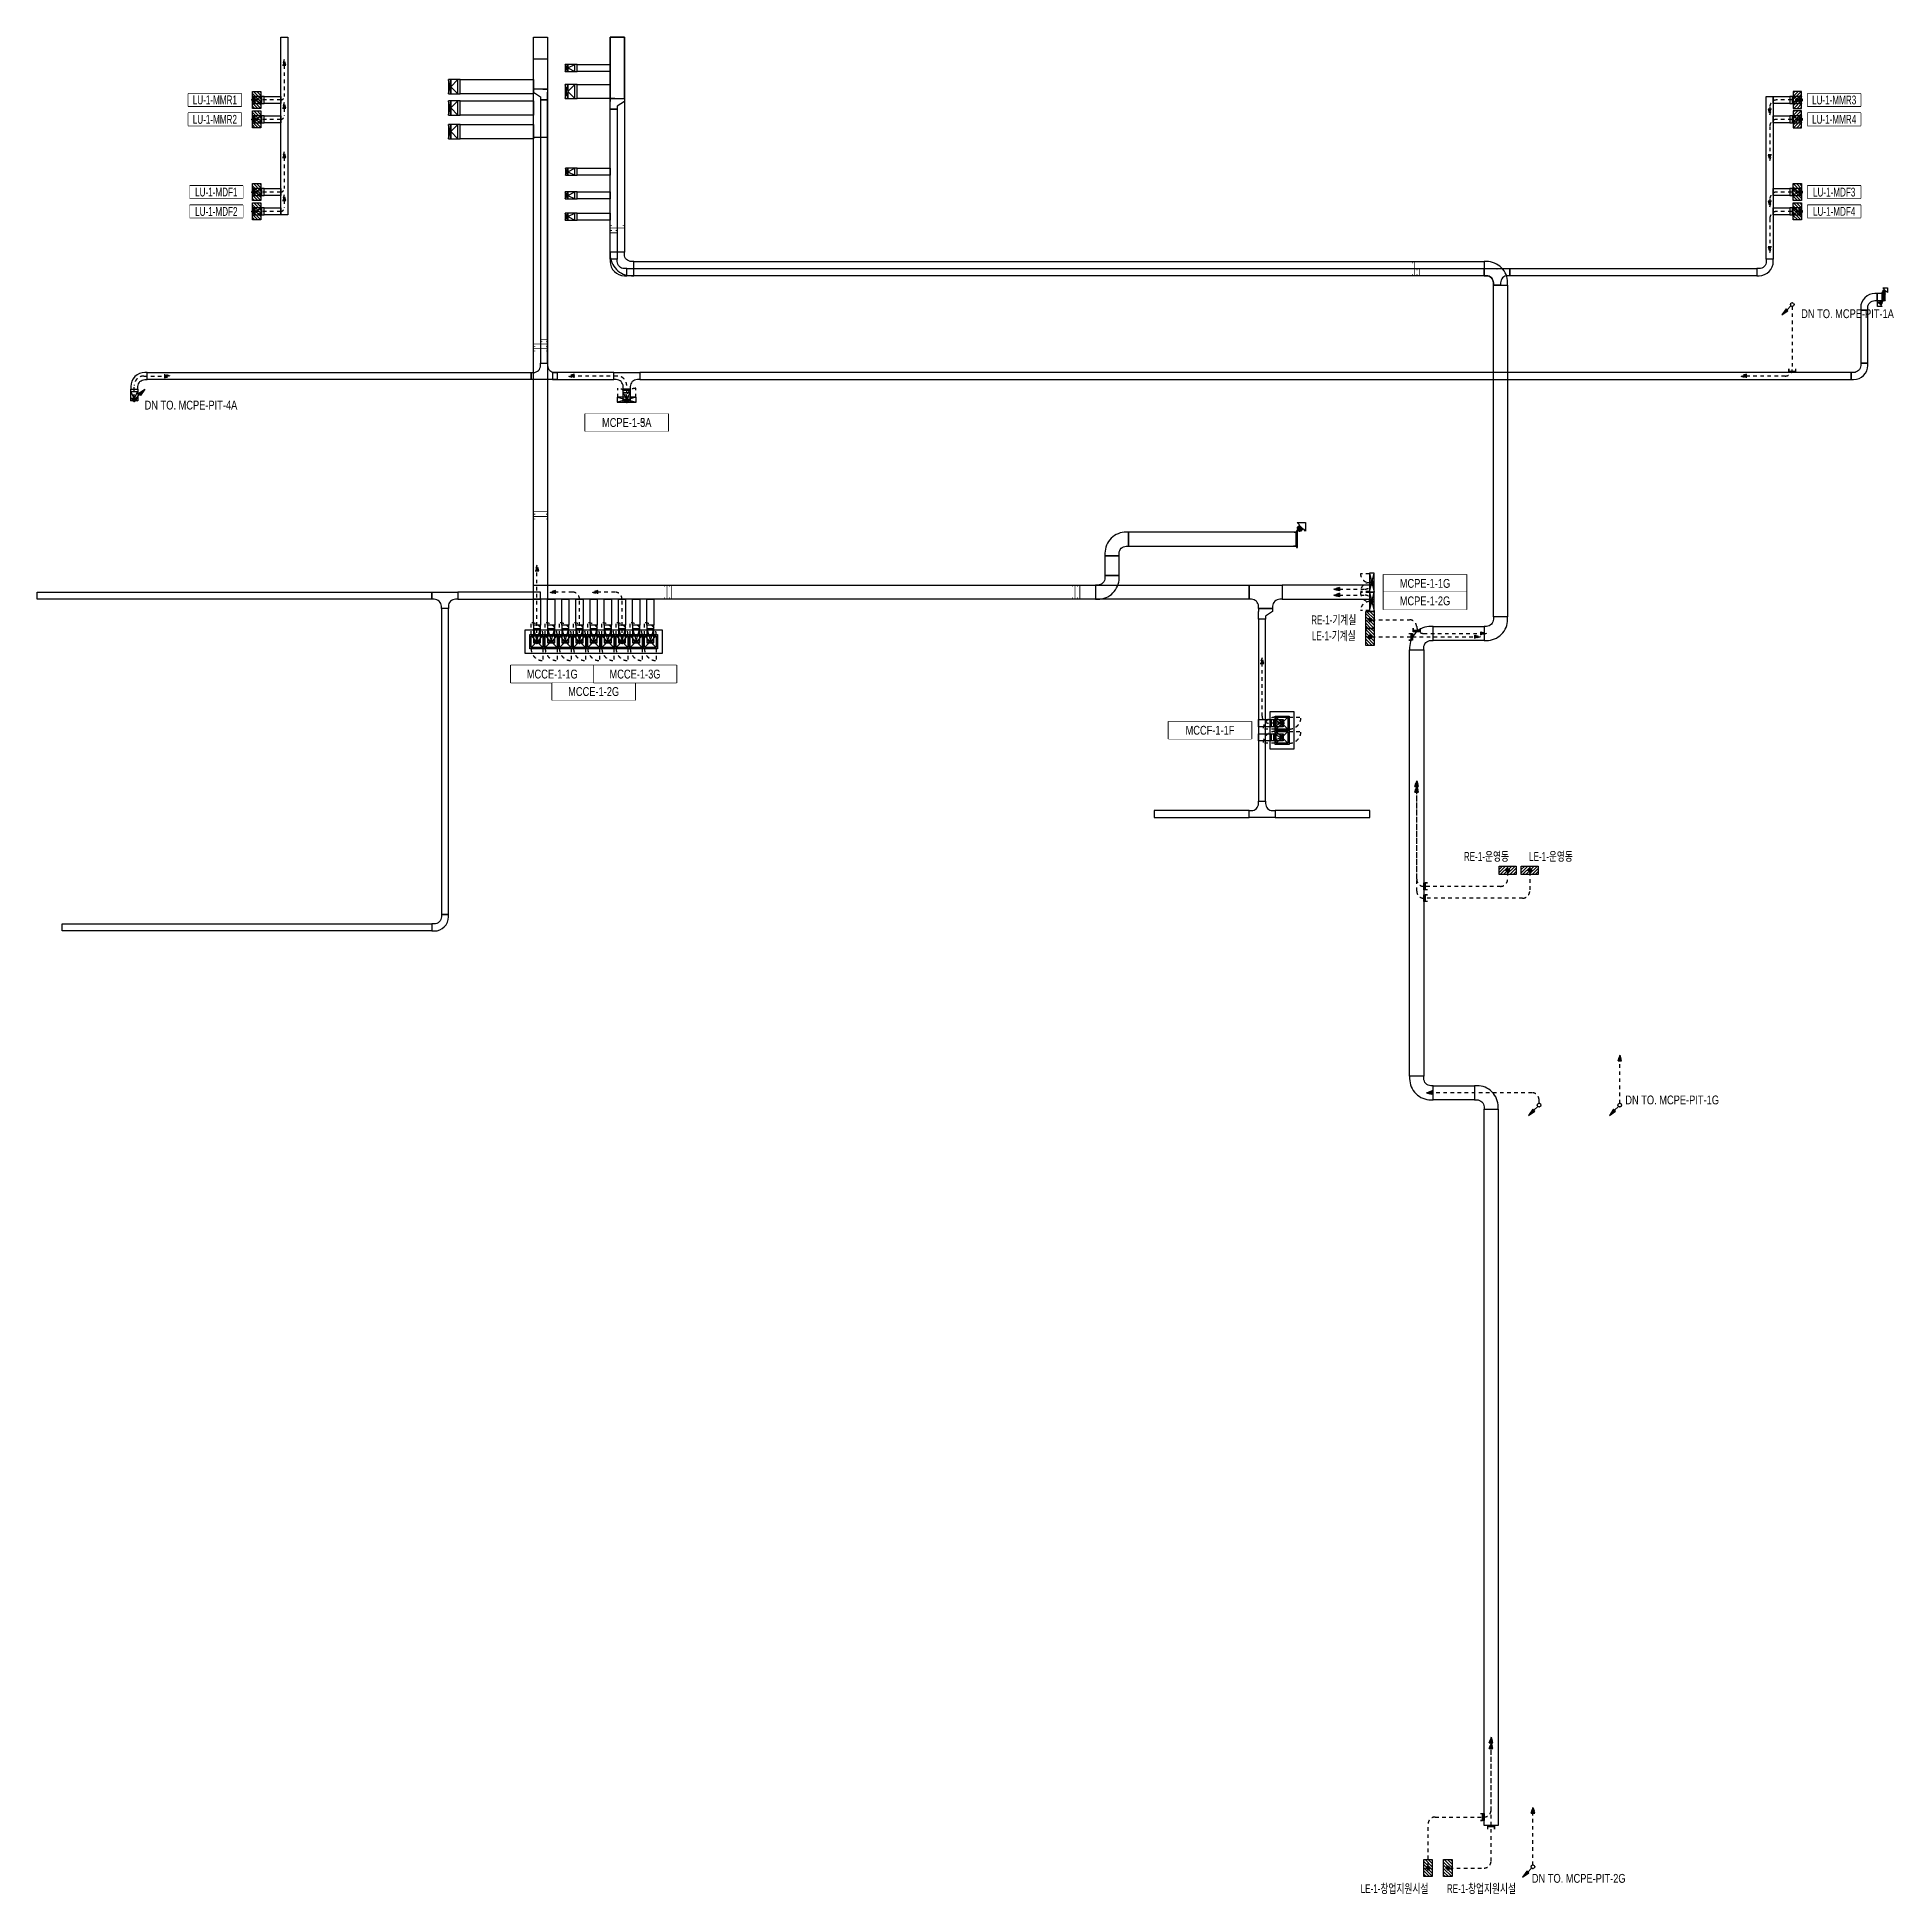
# Model space of a CAD drawing. Header units: millimetres. Extents: x 88028 to 500787, y -530175 to 1035835.
# Drawn here: x 92840 to 171457, y -312160 to -233495 of the extents above; entities that cross this region are included whole.
import ezdxf
from ezdxf.enums import TextEntityAlignment as Align

# ---------------------------------------------------------------- set-up
doc = ezdxf.new("R2010")
doc.units = ezdxf.units.MM
doc.header["$LTSCALE"] = 150
doc.linetypes.add('CONTINOUS', pattern=[0])
doc.linetypes.add('D1', pattern=[3, 1, -1, 1])
doc.layers.get('Defpoints').update_dxf_attribs({"color": 150})
for name, color, linetype in [('------01 Distribution Panel', 3, 'Continuous'), ('------01 Distribution Panel_UPS_Emgency', 232, 'Continuous'), ('------01 Motor Control Panel or Center', 4, 'Continuous'), ('------01 Motor Control Panel or Center_Fire', 232, 'Continuous'), ('-----00 LV_CABLE', 2, 'Continuous'), ('-----20 General Symbol', 3, 'Continuous'), ('-----26 Electrical Cable Tray', 200, 'Continuous'), ('-----26 Electrical Cable Tray_LV_공용', 200, 'Continuous'), ('-----26 Electrical Cable Tray_건물(UPS)', 100, 'Continuous'), ('-----26 Electrical Cable Tray_건물(일반)', 20, 'Continuous'), ('-----30 Text', 2, 'Continuous')]:
    doc.layers.add(name, color=color, linetype=linetype)
doc.styles.add('ELEC', font='')
doc.styles.add('LGR', font='LGSmHaTR.ttf')
doc.styles.get("Standard").update_dxf_attribs({"font": ''})
doc.styles.get('ELEC').set_extended_font_data('Dotum')
doc.styles.get('Standard').set_extended_font_data('Dotum')
doc.dimstyles.new('전기통신참고용-치수', dxfattribs={"dimscale": 15, "dimtxt": 2, "dimasz": 0, "dimexe": 0, "dimexo": 0, "dimgap": 0.4, "dimtad": 4, "dimdec": 0, "dimzin": 0, "dimdsep": 46, "dimtxsty": 'Standard', "dimblk": 'NONE', "dimcen": 0, "dimse1": 1, "dimse2": 1, "dimsd1": 1, "dimsd2": 1, "dimclrd": 8, "dimclre": 8, "dimclrt": 8, "dimadec": 0, "dimazin": 0, "dimtfac": 1, "dimtdec": 0, "dimtix": 1, "dimtmove": 2, "dimatfit": 0, "dimldrblk": 'NONE', "dimfxl": 2, "dimtolj": 1, "dimtzin": 0, "dimarcsym": 0})

# ---------------------------------------------------------------- blocks, each defined once
blk = doc.blocks.new('*U8')
at = {"color": 0}
blk.add_lwpolyline([(0, 0), (-100, 0, -0.414214), (-400, 300), (-400, 400), (-1000, 400), (-1000, 300, 0.414214), (-100, -600), (0, -600)], format="xyb", close=True, dxfattribs=at)
blk.add_text('W:600(ELBOW 90)', height=10, dxfattribs=at).set_placement((-5, -590), align=Align.MIDDLE_RIGHT)
blk = doc.blocks.new('*U27')
at = {"color": 0}
blk.add_lwpolyline([(0, 0), (-100, 0, -0.414214), (-400, 300), (-400, 400), (-700, 400), (-700, 300, 0.414214), (-100, -300), (0, -300)], format="xyb", close=True, dxfattribs=at)
blk.add_text('W:300(ELBOW 90)', height=10, dxfattribs=at).set_placement((-5, -290), align=Align.MIDDLE_RIGHT)
blk = doc.blocks.new('A02')
h = blk.add_hatch()
h.set_pattern_fill('ANSI31', color=256, scale=25, style=0)
h.set_pattern_definition([(45, (-2000, -19200), (-56.1266, 56.1266), [])])
h.paths.add_polyline_path([(-300, 300), (-300, 0), (300, 0), (300, 300)])
blk.add_lwpolyline([(300, 0), (-300, 0), (-300, 300), (300, 300)], close=True)
blk = doc.blocks.new('*U26')
at = {"color": 0}
blk.add_lwpolyline([(-1100, 0), (-1000, 0, 0.414214), (-700, 300), (-700, 400), (-400, 400), (-400, 300, 0.414214), (-100, 0), (0, 0), (0, -300), (-1100, -300)], format="xyb", close=True, dxfattribs=at)
at = {"color": 0, "style": 'LGR'}
blk.add_text('W:300(TEE)', height=10, dxfattribs=at).set_placement((-550, -265), align=Align.MIDDLE)
blk = doc.blocks.new('TRAY(VERT)')
at = {"color": 0}
for p, q in [((0, 400), (0, 500)), ((0, 500), (300, 500)), ((0, 0), (0, 400)), ((300, 0), (0, 0)), ((300, 500), (300, 400)), ((300, 400), (300, 0))]:
    blk.add_line(p, q, dxfattribs=at)
at = {"color": 8}
for p, q in [((150, 100), (0, 400)), ((0, 400), (300, 400)), ((0, 100), (300, 0)), ((0, 0), (300, 100)), ((300, 100), (0, 100)), ((150, 100), (300, 400))]:
    blk.add_line(p, q, dxfattribs=at)
blk = doc.blocks.new('O08')
blk.add_hatch(color=256).paths.add_polyline_path([(120, 51), (-120, 51), (-120, 0), (120, 0)])
blk.add_lwpolyline([(120, 127.5), (120, 0), (-120, 0), (-120, 127.5), (-120, 51), (120, 51)])
blk = doc.blocks.new('*U21')
at = {"color": 0}
for p, q in [((150, 600), (-150, 600)), ((-150, 600), (0, 100)), ((-150, 100), (150, 100)), ((-150, 0), (150, 100)), ((-150, 100), (150, 0)), ((0, 100), (150, 600))]:
    blk.add_line(p, q, dxfattribs=at)
blk.add_lwpolyline([(-150, 750), (-150, 0), (150, 0), (150, 750)], close=True, dxfattribs=at)
blk.add_text('W:300(R:500)', height=10, rotation=90, dxfattribs=at).set_placement((140, 110), align=Align.MIDDLE_LEFT)
blk = doc.blocks.new('*U41')
at = {"color": 0}
blk.add_lwpolyline([(-1100, 0), (-1000, 0, 0.414214), (-700, 300), (-700, 400), (-400, 400), (-400, 300, 0.414214), (-100, 0), (0, 0), (0, -300), (-1100, -300)], format="xyb", close=True, dxfattribs=at)
at = {"color": 0, "style": 'LGR'}
blk.add_text('W:300(TEE)', height=10, dxfattribs=at).set_placement((-550, -265), align=Align.MIDDLE)
blk = doc.blocks.new('*U42')
at = {"color": 0}
blk.add_lwpolyline([(0, 0), (-100, 0, -0.414214), (-400, 300), (-400, 400), (-700, 400), (-700, 300, 0.414214), (-100, -300), (0, -300)], format="xyb", close=True, dxfattribs=at)
blk.add_text('W:300(ELBOW 90)', height=10, dxfattribs=at).set_placement((-5, -290), align=Align.MIDDLE_RIGHT)
blk = doc.blocks.new('*U39')
at = {"color": 0}
blk.add_lwpolyline([(0, 0), (-100, 0, -0.414214), (-400, 300), (-400, 400), (-700, 400), (-700, 300, 0.414214), (-100, -300), (0, -300)], format="xyb", close=True, dxfattribs=at)
blk.add_text('W:300(ELBOW 90)', height=10, dxfattribs=at).set_placement((-5, -290), align=Align.MIDDLE_RIGHT)
blk = doc.blocks.new('*U40')
at = {"color": 0}
blk.add_lwpolyline([(-1100, 0), (-1000, 0, 0.414214), (-700, 300), (-700, 400), (-400, 400), (-400, 300, 0.414214), (-100, 0), (0, 0), (0, -300), (-1100, -300)], format="xyb", close=True, dxfattribs=at)
at = {"color": 0, "style": 'LGR'}
blk.add_text('W:300(TEE)', height=10, dxfattribs=at).set_placement((-550, -265), align=Align.MIDDLE)
blk = doc.blocks.new('A$C85de5c4d')
at = {"color": 0}
for p, q in [((0, 0), (0, -400)), ((600, 0), (0, 0)), ((600, -400), (600, 0)), ((0, -400), (0, -500)), ((0, -500), (600, -500)), ((600, -500), (600, -400))]:
    blk.add_line(p, q, dxfattribs=at)
at = {"color": 8}
for p, q in [((0, -100), (600, 0)), ((0, 0), (600, -100)), ((300, -100), (0, -400)), ((600, -100), (0, -100)), ((0, -400), (600, -400)), ((300, -100), (600, -400))]:
    blk.add_line(p, q, dxfattribs=at)
blk = doc.blocks.new('*U10')
at = {"linetype": 'Continuous', "ltscale": 0.1}
for p, q in [((-250, 57), (-250, 59)), ((-200, 57), (-200, 59)), ((-150, 57), (-150, 59)), ((-100, 57), (-100, 59)), ((-50, 57), (-50, 59)), ((0, 57), (0, 59)), ((50, 57), (50, 59)), ((100, 57), (100, 59)), ((150, 57), (150, 59)), ((200, 57), (200, 59)), ((250, 57), (250, 59))]:
    blk.add_line(p, q, dxfattribs=at)
blk.add_lwpolyline([(350, 0), (350, 40), (-350, 40), (-350, 0)], close=True, dxfattribs=at)
for points in [[(-300, 40), (-300, 140), (-275, 140), (-275, 137), (-297, 137), (-297, 40)], [(-297, 59), (297, 59)], [(-297, 57), (297, 57)], [(297, 43), (-297, 43)], [(300, 40), (300, 140), (275, 140), (275, 137), (297, 137), (297, 40)]]:
    blk.add_lwpolyline(points, dxfattribs=at)
blk.add_text('W600*H100', height=10, dxfattribs=at).set_placement((-340, 10), align=Align.MIDDLE_LEFT)
blk = doc.blocks.new('A$C756fbc58')
at = {"color": 0}
for points in [[(69, 208), (-13, 290), (290, 290), (290, -13), (208, 69), (196, 57), (57, 196)], [(-13, 126), (-13, 114), (114, -13), (126, -13), (132, -6), (-6, 132)], [(-13, 88), (-13, 63), (63, -13), (88, -13)], [(6, 145), (145, 6), (158, 19), (19, 158)], [(32, 170), (170, 32), (183, 44), (44, 183)]]:
    blk.add_lwpolyline(points, close=True, dxfattribs=at)
blk.add_circle((0, 0), 17.8, dxfattribs=at)
blk = doc.blocks.new('*D35')
at = {"layer": 'Defpoints', "color": 0, "transparency": 16777216}
for p in [(0, 600), (0, 600), (0, 0)]:
    blk.add_point(p, dxfattribs=at)
at = {"color": 8, "transparency": 16777216, "insert": (21, 300), "char_height": 30, "attachment_point": 5, "rotation": 90, "style": 'LGR'}
blk.add_mtext('\\A1;{\\C0;600}', dxfattribs=at)
blk = doc.blocks.new('_None')
blk = doc.blocks.new('*D36')
at = {"layer": 'Defpoints', "color": 0, "transparency": 16777216}
for p in [(-450, 300), (-450, 300), (-450, 0)]:
    blk.add_point(p, dxfattribs=at)
at = {"color": 8, "transparency": 16777216, "insert": (-471, 150), "char_height": 30, "attachment_point": 5, "rotation": 90, "style": 'LGR'}
blk.add_mtext('\\A1;{\\C0;300}', dxfattribs=at)
blk = doc.blocks.new('*U37')
at = {"color": 0}
blk.add_lwpolyline([(-1100, 0), (-1000, 0, 0.414214), (-700, 300), (-700, 400), (-400, 400), (-400, 300, 0.414214), (-100, 0), (0, 0), (0, -300), (-1100, -300)], format="xyb", close=True, dxfattribs=at)
at = {"color": 0, "style": 'LGR'}
blk.add_text('W:300(TEE)', height=10, dxfattribs=at).set_placement((-550, -265), align=Align.MIDDLE)
blk = doc.blocks.new('*U6')
at = {"color": 0}
blk.add_lwpolyline([(-400, 400), (-400, 300, 0.414214), (-100, 0), (0, 0), (0, -600), (-1400, -600), (-1400, 0), (-1300, 0, 0.414214), (-1000, 300), (-1000, 400)], format="xyb", close=True, dxfattribs=at)
at = {"color": 0, "style": 'LGR'}
blk.add_text('W:600(TEE)', height=10, dxfattribs=at).set_placement((-700, -565), align=Align.MIDDLE)
blk = doc.blocks.new('*U30')
at = {"linetype": 'Continuous', "ltscale": 0.1}
for p, q in [((-100, 57), (-100, 59)), ((-50, 57), (-50, 59)), ((0, 57), (0, 59)), ((50, 57), (50, 59)), ((100, 57), (100, 59))]:
    blk.add_line(p, q, dxfattribs=at)
blk.add_lwpolyline([(200, 0), (200, 40), (-200, 40), (-200, 0)], close=True, dxfattribs=at)
for points in [[(-150, 40), (-150, 140), (-125, 140), (-125, 137), (-147, 137), (-147, 40)], [(-147, 59), (147, 59)], [(-147, 57), (147, 57)], [(147, 43), (-147, 43)], [(150, 40), (150, 140), (125, 140), (125, 137), (147, 137), (147, 40)]]:
    blk.add_lwpolyline(points, dxfattribs=at)
blk.add_text('W300*H100', height=10, dxfattribs=at).set_placement((-190, 10), align=Align.MIDDLE_LEFT)
blk = doc.blocks.new('TRAY (U-D)')
at = {"color": 0}
for points in [[(156, 467), (-28, 651), (651, 651), (651, -28), (467, 156), (438, 127), (127, 438)], [(-28, 283), (-28, 255), (255, -28), (283, -28), (297, -14), (-14, 297)], [(-28, 198), (-28, 141), (141, -28), (198, -28)], [(14, 325), (325, 14), (354, 42), (42, 354)], [(71, 382), (382, 71), (410, 99), (99, 410)]]:
    blk.add_lwpolyline(points, close=True, dxfattribs=at)
blk.add_circle((0, 0), 40, dxfattribs=at)
blk = doc.blocks.new('*U31')
at = {"color": 0}
blk.add_lwpolyline([(0, 0), (-100, 0, -0.414214), (-400, 300), (-400, 400), (-700, 400), (-700, 300, 0.414214), (-100, -300), (0, -300)], format="xyb", close=True, dxfattribs=at)
blk.add_text('W:300(ELBOW 90)', height=10, dxfattribs=at).set_placement((-5, -290), align=Align.MIDDLE_RIGHT)
blk = doc.blocks.new('*U32')
at = {"color": 0}
blk.add_lwpolyline([(0, 0), (-100, 0, -0.414214), (-400, 300), (-400, 400), (-700, 400), (-700, 300, 0.414214), (-100, -300), (0, -300)], format="xyb", close=True, dxfattribs=at)
blk.add_text('W:300(ELBOW 90)', height=10, dxfattribs=at).set_placement((-5, -290), align=Align.MIDDLE_RIGHT)
blk = doc.blocks.new('*U33')
at = {"color": 0}
blk.add_lwpolyline([(-1100, 0), (-1000, 0, 0.414214), (-700, 300), (-700, 400), (-400, 400), (-400, 300, 0.414214), (-100, 0), (0, 0), (0, -300), (-1100, -300)], format="xyb", close=True, dxfattribs=at)
at = {"color": 0, "style": 'LGR'}
blk.add_text('W:300(TEE)', height=10, dxfattribs=at).set_placement((-550, -265), align=Align.MIDDLE)
blk = doc.blocks.new('*D24')
at = {"layer": 'Defpoints', "color": 0, "transparency": 16777216}
for p in [(0, 600), (0, 600), (0, 0)]:
    blk.add_point(p, dxfattribs=at)
at = {"color": 8, "transparency": 16777216, "insert": (21, 300), "char_height": 30, "attachment_point": 5, "rotation": 90, "style": 'LGR'}
blk.add_mtext('\\A1;{\\C0;600}', dxfattribs=at)
blk = doc.blocks.new('*D25')
at = {"layer": 'Defpoints', "color": 0, "transparency": 16777216}
for p in [(-450, 300), (-450, 300), (-450, 0)]:
    blk.add_point(p, dxfattribs=at)
at = {"color": 8, "transparency": 16777216, "insert": (-471, 150), "char_height": 30, "attachment_point": 5, "rotation": 90, "style": 'LGR'}
blk.add_mtext('\\A1;{\\C0;300}', dxfattribs=at)
blk = doc.blocks.new('*D45')
at = {"layer": 'Defpoints', "color": 0, "transparency": 16777216}
for p in [(-450, 600), (-450, 600), (-450, 0)]:
    blk.add_point(p, dxfattribs=at)
at = {"color": 8, "transparency": 16777216, "insert": (-429, 300), "char_height": 30, "attachment_point": 5, "rotation": 90, "style": 'LGR'}
blk.add_mtext('\\A1;{\\C0;600}', dxfattribs=at)
blk = doc.blocks.new('*D46')
at = {"layer": 'Defpoints', "color": 0, "transparency": 16777216}
for p in [(0, 300), (0, 300), (0, 0)]:
    blk.add_point(p, dxfattribs=at)
at = {"color": 8, "transparency": 16777216, "insert": (-21, 150), "char_height": 30, "attachment_point": 5, "rotation": 90, "style": 'LGR'}
blk.add_mtext('\\A1;{\\C0;300}', dxfattribs=at)
blk = doc.blocks.new('A06')
at = {"color": 1}
for p, q in [((-250, 250), (250, -250)), ((250, 250), (-250, -250))]:
    blk.add_line(p, q, dxfattribs=at)
at = {"color": 1, "linetype": 'D1'}
for p, q in [((300, 250), (800, 250)), ((-300, -250), (-800, -250))]:
    blk.add_line(p, q, dxfattribs=at)
blk.add_lwpolyline([(-300, 300), (300, 300), (300, -300), (-300, -300)], close=True)
at = {"color": 1}
blk.add_lwpolyline([(-250, 250), (250, 250), (250, -250), (-250, -250)], close=True, dxfattribs=at)
at = {"color": 1, "linetype": 'D1'}
for centre, start, end in [((-300, -250), 90, 180), ((300, 250), 270, 0)]:
    blk.add_arc(centre, 500, start, end, dxfattribs=at)
blk = doc.blocks.new('MCP_EQUIPMENT-2')
for p, q in [((200, 400), (0, -400)), ((200, -400), (0, 400))]:
    blk.add_line(p, q)
at = {"color": 1, "linetype": 'D1'}
for p, q in [((200, 380), (580, 380)), ((200, -380), (580, -380))]:
    blk.add_line(p, q, dxfattribs=at)
blk.add_lwpolyline([(200, 400), (0, 400), (0, -400), (200, -400)], close=True)
for centre, start, end in [((200, 380), 270, 0), ((200, -380), 0, 90)]:
    blk.add_arc(centre, 380, start, end, dxfattribs=at)
blk = doc.blocks.new('11')
at = {"linetype": 'D1'}
h = blk.add_hatch(color=256, dxfattribs=at)
edge = h.paths.add_edge_path()
edge.add_arc((0, 0), 75, 0, 360)
blk.add_circle((0, 0), 75, dxfattribs=at)
for p in [(-75, 0), (0, 75), (75, 0), (0, -75)]:
    blk.add_point(p, dxfattribs=at)
blk = doc.blocks.new('22')
at = {"linetype": 'D1'}
h = blk.add_hatch(color=0, dxfattribs=at)
h.dxf.hatch_style = 1
h.paths.add_polyline_path([(0, 0), (-241, 75), (-241, -75)])
at = {"color": 0, "linetype": 'D1'}
blk.add_lwpolyline([(-241, -75), (0, 0), (-241, 75)], close=True, dxfattribs=at)
blk = doc.blocks.new('O01')
blk.add_hatch(color=256).paths.add_polyline_path([(-149, -218), (-218, -149), (-368, -368)])
blk.add_line((-46, -46), (-184, -184))
blk.add_lwpolyline([(-368, -368), (-149, -218), (-218, -149), (-368, -368)])
blk.add_circle((0, 0), 65)
for p in [(-65, 0), (-65, 0), (0, 65), (0, 65), (65, 0), (65, 0), (0, -65), (0, -65)]:
    blk.add_point(p)
blk = doc.blocks.new('*U34')
at = {"color": 0}
for points in [[(-450, 300), (-450, 0), (-325, 0), (-325, 0)], [(-325, 300), (-325, 300), (-450, 300), (-450, 0)], [(-125, 600), (-125, 600), (-325, 300), (-325, 300)], [(-325, 0), (-325, 0), (-125, 0), (-125, 0)], [(0, 0), (0, 600), (-125, 600), (-125, 600)], [(0, 200), (0, 0), (-125, 0), (-125, 0)]]:
    blk.add_lwpolyline(points, dxfattribs=at)
for base, p1, p2, override, picture, middle in [((-450, 300), (-450, 0), (-450, 300), {"dimtad": 1, "dimtxsty": 'LGR', "dimclrd": 8, "dimclre": 8, "dimclrt": 8}, '*D36', (-471.4, 150)), ((0, 600), (0, 0), (0, 600), {"dimtxsty": 'LGR', "dimclrd": 8, "dimclre": 8, "dimclrt": 8}, '*D35', (21.4, 300))]:
    dim = blk.add_linear_dim(base=base, p1=p1, p2=p2, angle=90, text='{\\C0;<>}', dimstyle='전기통신참고용-치수', override=override, dxfattribs=at)
    dim.commit()
    dim.dimension.update_dxf_attribs({"geometry": picture, "text_midpoint": middle})
blk = doc.blocks.new('*U23')
at = {"color": 0}
for points in [[(-450, 300), (-450, 0), (-325, 0), (-325, 0)], [(-325, 300), (-325, 300), (-450, 300), (-450, 0)], [(-125, 600), (-125, 600), (-325, 300), (-325, 300)], [(-325, 0), (-325, 0), (-125, 0), (-125, 0)], [(0, 0), (0, 600), (-125, 600), (-125, 600)], [(0, 200), (0, 0), (-125, 0), (-125, 0)]]:
    blk.add_lwpolyline(points, dxfattribs=at)
for base, p1, p2, override, picture, middle in [((-450, 300), (-450, 0), (-450, 300), {"dimtad": 1, "dimtxsty": 'LGR', "dimclrd": 8, "dimclre": 8, "dimclrt": 8}, '*D25', (-471.4, 150)), ((0, 600), (0, 0), (0, 600), {"dimtxsty": 'LGR', "dimclrd": 8, "dimclre": 8, "dimclrt": 8}, '*D24', (21.4, 300))]:
    dim = blk.add_linear_dim(base=base, p1=p1, p2=p2, angle=90, text='{\\C0;<>}', dimstyle='전기통신참고용-치수', override=override, dxfattribs=at)
    dim.commit()
    dim.dimension.update_dxf_attribs({"geometry": picture, "text_midpoint": middle})
blk = doc.blocks.new('*U44')
at = {"color": 0}
for points in [[(-450, 0), (-450, 600), (-325, 600), (-325, 600)], [(-450, 200), (-450, 0), (-325, 0), (-325, 0)], [(-325, 600), (-325, 600), (-125, 300), (-125, 300)], [(-125, 0), (-125, 0), (-325, 0), (-325, 0)], [(0, 300), (0, 0), (-125, 0), (-125, 0)], [(-125, 300), (-125, 300), (0, 300), (0, 0)]]:
    blk.add_lwpolyline(points, dxfattribs=at)
for base, p1, p2, override, picture, middle in [((-450, 600), (-450, 0), (-450, 600), {"dimtxsty": 'LGR', "dimclrd": 8, "dimclre": 8, "dimclrt": 8}, '*D45', (-428.6, 300)), ((0, 300), (0, 0), (0, 300), {"dimtad": 1, "dimtxsty": 'LGR', "dimclrd": 8, "dimclre": 8, "dimclrt": 8}, '*D46', (-21.4, 150))]:
    dim = blk.add_linear_dim(base=base, p1=p1, p2=p2, angle=90, text='{\\C0;<>}', dimstyle='전기통신참고용-치수', override=override, dxfattribs=at)
    dim.commit()
    dim.dimension.update_dxf_attribs({"geometry": picture, "text_midpoint": middle})

msp = doc.modelspace()

# ---------------------------------------------------------------- linework, layer by layer
at = {"layer": '------01 Distribution Panel_UPS_Emgency', "color": 1}
for points in [[(99238, -236417), (101492, -236417), (101492, -235892), (99238, -235892)], [(167804, -236417), (170058, -236417), (170058, -235892), (167804, -235892)], [(99299, -240317), (101554, -240317), (101554, -239792), (99299, -239792)], [(167804, -240317), (170058, -240317), (170058, -239792), (167804, -239792)]]:
    msp.add_lwpolyline(points, close=True, dxfattribs=at)
at = {"layer": '------01 Motor Control Panel or Center', "linetype": 'CONTINOUS'}
msp.add_lwpolyline([(119554, -249445), (119554, -250185), (116051, -250185), (116051, -249445)], close=True, dxfattribs=at)
at = {"layer": '------01 Motor Control Panel or Center', "linetype": 'CONTINOUS', "elevation": 0}
for points in [[(153357, -256255), (153357, -256995), (149854, -256995), (149854, -256255)], [(116404, -260095), (116404, -260835), (112900, -260835), (112900, -260095)]]:
    msp.add_lwpolyline(points, close=True, dxfattribs=at)
at = {"layer": '------01 Motor Control Panel or Center', "const_width": 20, "elevation": 0}
msp.add_lwpolyline([(119104, -259395), (113704, -259395), (113704, -258795), (119104, -258795)], close=True, dxfattribs=at)
msp.add_lwpolyline([(119104, -259395), (113704, -259395), (113704, -258795), (119104, -258795)], close=True, dxfattribs=at)
at = {"layer": '------01 Motor Control Panel or Center_Fire', "linetype": 'CONTINOUS'}
msp.add_lwpolyline([(144254, -262475), (144254, -263215), (140750, -263215), (140750, -262475)], close=True, dxfattribs=at)
at = {"layer": '-----00 LV_CABLE', "linetype": 'D1', "elevation": 0}
for points in [[(103298, -234688), (103298, -236005, -0.414214), (103148, -236155), (102079, -236155)], [(103298, -236508), (103298, -236825, -0.414214), (103148, -236975), (102079, -236975)], [(103298, -238588), (103298, -239905, -0.414214), (103148, -240055), (102079, -240055)], [(103298, -240408), (103298, -240725, -0.414214), (103148, -240875), (102079, -240875)], [(96954, -248767), (96954, -248245, -0.414214), (97354, -247845), (98233, -247845)], [(115804, -259020), (115804, -257295, 0.414214), (115504, -256995), (114782, -256995)], [(117604, -259020), (117604, -257295, 0.414214), (117304, -256995), (116582, -256995)], [(147982, -256870), (149054, -256870, 0.414214), (149354, -256570), (149354, -256520)], [(147982, -257120), (149054, -257120, -0.414214), (149354, -257420), (149354, -257470)], [(149333, -257311, -0.051606), (149349, -257370)], [(152649, -311025), (154104, -311025, 0.414207), (154404, -310725), (154404, -305724)]]:
    msp.add_lwpolyline(points, format="xyb", dxfattribs=at)
at = {"layer": '-----00 LV_CABLE', "linetype": 'D1'}
for points in [[(167154, -244895), (167154, -247545, -0.414214), (166854, -247845), (165213, -247845)], [(117803, -248820), (117803, -248245, 0.414214), (117403, -247845), (115582, -247845)], [(149349, -258170), (150954, -258170, -0.401963), (151253, -258458, 0.401963), (151553, -258745), (153968, -258745)], [(145479, -262545), (145004, -262545, -0.414214), (144704, -262245), (144704, -260021)], [(156434, -278639), (156434, -278495, 0.414214), (156134, -278195), (151903, -278195)], [(151734, -310950), (151734, -309165, -0.414214), (152034, -308865), (154104, -308865, 0.414214), (154404, -308565), (154404, -305724)]]:
    msp.add_lwpolyline(points, format="xyb", dxfattribs=at)
at = {"layer": '-----00 LV_CABLE', "linetype": 'D1', "elevation": 0}
for points in [[(114004, -259020), (114004, -256090)], [(156176, -310895), (156176, -308700)]]:
    msp.add_lwpolyline(points, dxfattribs=at)
at = {"layer": '-----00 LV_CABLE', "linetype": 'D1'}
for points in [[(149349, -258890), (151077, -258890)], [(151077, -258890), (153711, -258890)], [(159854, -278639), (159854, -276838)]]:
    msp.add_lwpolyline(points, dxfattribs=at)
at = {"layer": '-----26 Electrical Cable Tray'}
for points in [[(114454, -237745), (113854, -237745), (113854, -233495), (114454, -233495)], [(114454, -257295), (113854, -257295), (113854, -234417), (114454, -234417)], [(113854, -235295), (113854, -235895), (110754, -235895), (110754, -235295)], [(113854, -235295), (113854, -235895), (110754, -235895), (110754, -235295)], [(113854, -236195), (113854, -236795), (110754, -236795), (110754, -236195)], [(114154, -247295), (114454, -247295), (114454, -236145), (114154, -236145)], [(170754, -244652), (171094, -244652), (171094, -244352), (170754, -244352)], [(170054, -247295), (170354, -247295), (170354, -245052), (170054, -245052)], [(113754, -247995), (97504, -247995), (97504, -247695), (113754, -247695)], [(114654, -247995), (117253, -247995), (117253, -247695), (114654, -247695)], [(114654, -247995), (117253, -247995), (117253, -247695), (114654, -247695)], [(118353, -247995), (169654, -247995), (169654, -247695), (118353, -247695)], [(92840, -256995), (109554, -256995), (109554, -257295), (92840, -257295)], [(114154, -256995), (110654, -256995), (110654, -257295), (114154, -257295)], [(110254, -257695), (109954, -257695), (109954, -270645), (110254, -270645)], [(145604, -262695), (144554, -262695), (144554, -262395), (145604, -262395)], [(145604, -262695), (144554, -262695), (144554, -262395), (145604, -262395)], [(145604, -263295), (144554, -263295), (144554, -262995), (145604, -262995)], [(145604, -263295), (144554, -263295), (144554, -262995), (145604, -262995)], [(93904, -271045), (109554, -271045), (109554, -271345), (93904, -271345)]]:
    msp.add_lwpolyline(points, close=True, dxfattribs=at)
at = {"layer": '-----26 Electrical Cable Tray', "elevation": 0}
for points in [[(113854, -237195), (113854, -237795), (110754, -237795), (110754, -237195)], [(113854, -237195), (113854, -237795), (110754, -237795), (110754, -237195)], [(117653, -248395), (117953, -248395), (117953, -248445), (117653, -248445)], [(139054, -255052), (146164, -255052), (146164, -254452), (139054, -254452)], [(138054, -256295), (138654, -256295), (138654, -255452), (138054, -255452)], [(113854, -256695), (144154, -256695), (144154, -257295), (113854, -257295)], [(145554, -257295), (149454, -257295), (149454, -256695), (145554, -256695)], [(114154, -257295), (114154, -258395), (113854, -258395), (113854, -257295)], [(114754, -257295), (114754, -258395), (114454, -258395), (114454, -257295)], [(115354, -257295), (115354, -258395), (115054, -258395), (115054, -257295)], [(115954, -257295), (115954, -258395), (115654, -258395), (115654, -257295)], [(116554, -257295), (116554, -258395), (116254, -258395), (116254, -257295)], [(117154, -257295), (117154, -258395), (116854, -258395), (116854, -257295)], [(117754, -257295), (117754, -258395), (117454, -258395), (117454, -257295)], [(118354, -257295), (118354, -258395), (118054, -258395), (118054, -257295)], [(118954, -257295), (118954, -258395), (118654, -258395), (118654, -257295)], [(144554, -258145), (144554, -265845), (144854, -265845), (144854, -258145)], [(140143, -266545), (144154, -266545), (144154, -266245), (140143, -266245)], [(145254, -266545), (149264, -266545), (149264, -266245), (145254, -266245)]]:
    msp.add_lwpolyline(points, close=True, dxfattribs=at)
at = {"layer": '-----26 Electrical Cable Tray_LV_공용', "const_width": 30}
for points in [[(113929, -246589), (113854, -246589), (113854, -246489), (114454, -246489), (114454, -246589), (114379, -246589)], [(113929, -246789), (113854, -246789), (113854, -246689), (114454, -246689), (114454, -246789), (114379, -246789)], [(114229, -246389), (114154, -246389), (114154, -246289), (114454, -246289), (114454, -246389), (114379, -246389)], [(113929, -253694), (113854, -253694), (113854, -253594), (114454, -253594), (114454, -253694), (114379, -253694)], [(113929, -253894), (113854, -253894), (113854, -253794), (114454, -253794), (114454, -253894), (114379, -253894)]]:
    msp.add_lwpolyline(points, dxfattribs=at)
at = {"layer": '-----26 Electrical Cable Tray_LV_공용', "const_width": 30, "elevation": 0}
for points in [[(119408, -256770), (119408, -256695), (119508, -256695), (119508, -257295), (119408, -257295), (119408, -257220)], [(119608, -256770), (119608, -256695), (119708, -256695), (119708, -257295), (119608, -257295), (119608, -257220)], [(136689, -256770), (136689, -256695), (136789, -256695), (136789, -257295), (136689, -257295), (136689, -257220)], [(136889, -256770), (136889, -256695), (136989, -256695), (136989, -257295), (136889, -257295), (136889, -257220)]]:
    msp.add_lwpolyline(points, dxfattribs=at)
at = {"layer": '-----26 Electrical Cable Tray_건물(UPS)', "elevation": 0}
for points in [[(103454, -241025), (103154, -241025), (103154, -233495), (103454, -233495)], [(117104, -236098), (117704, -236098), (117704, -233495), (117104, -233495)], [(117104, -235498), (117104, -236098), (115704, -236098), (115704, -235498)], [(103154, -236005), (103154, -236305), (102454, -236305), (102454, -236005)], [(117404, -242895), (117104, -242895), (117104, -236548), (117404, -236548)], [(166354, -236305), (166354, -236005), (167054, -236005), (167054, -236305)], [(103154, -236825), (103154, -237125), (102454, -237125), (102454, -236825)], [(166354, -237125), (166354, -236825), (167054, -236825), (167054, -237125)], [(103154, -239905), (103154, -240205), (102454, -240205), (102454, -239905)], [(166354, -240205), (166354, -239905), (167054, -239905), (167054, -240205)], [(103154, -240725), (103154, -241025), (102454, -241025), (102454, -240725)], [(166354, -241025), (166354, -240725), (167054, -240725), (167054, -241025)], [(154104, -243295), (154104, -243595), (117804, -243595), (117804, -243295)]]:
    msp.add_lwpolyline(points, close=True, dxfattribs=at)
at = {"layer": '-----26 Electrical Cable Tray_건물(UPS)'}
for points in [[(166354, -242895), (166054, -242895), (166054, -236005), (166354, -236005)], [(165654, -243295), (165654, -243595), (155204, -243595), (155204, -243295)]]:
    msp.add_lwpolyline(points, close=True, dxfattribs=at)
at = {"layer": '-----26 Electrical Cable Tray_건물(UPS)', "const_width": 30, "elevation": 0}
for points in [[(117329, -241682), (117404, -241682), (117404, -241782), (117104, -241782), (117104, -241682), (117179, -241682)], [(151270, -243370), (151270, -243295), (151370, -243295), (151370, -243595), (151270, -243595), (151270, -243520)]]:
    msp.add_lwpolyline(points, dxfattribs=at)
at = {"layer": '-----26 Electrical Cable Tray_건물(일반)', "elevation": 0}
for points in [[(117704, -242595), (117104, -242595), (117104, -233495), (117704, -233495)], [(117104, -234648), (117104, -234948), (115704, -234948), (115704, -234648)], [(117105, -239045), (117105, -239345), (115705, -239345), (115705, -239045)], [(117104, -240048), (117104, -240348), (115704, -240348), (115704, -240048)], [(117104, -240945), (117104, -241245), (115704, -241245), (115704, -240945)], [(154104, -242995), (154104, -243595), (118104, -243595), (118104, -242995)], [(155104, -243995), (155104, -258045), (154504, -258045), (154504, -243995)], [(154104, -278895), (154704, -278895), (154704, -309222), (154104, -309222)]]:
    msp.add_lwpolyline(points, close=True, dxfattribs=at)
at = {"layer": '-----26 Electrical Cable Tray_건물(일반)', "const_width": 30, "elevation": 0}
for points in [[(117629, -241482), (117704, -241482), (117704, -241582), (117104, -241582), (117104, -241482), (117179, -241482)], [(151070, -243070), (151070, -242995), (151170, -242995), (151170, -243595), (151070, -243595), (151070, -243520)]]:
    msp.add_lwpolyline(points, dxfattribs=at)
at = {"layer": '-----26 Electrical Cable Tray_건물(일반)'}
for points in [[(151954, -258445), (154104, -258445), (154104, -259045), (151954, -259045)], [(151554, -259445), (151554, -277495), (150954, -277495), (150954, -259445)], [(151954, -277895), (153704, -277895), (153704, -278495), (151954, -278495)]]:
    msp.add_lwpolyline(points, close=True, dxfattribs=at)
at = {"elevation": 0}
msp.add_lwpolyline([(119304, -259595), (113504, -259595), (113504, -258595), (119304, -258595)], close=True, dxfattribs=at)
msp.add_lwpolyline([(119304, -259595), (113504, -259595), (113504, -258595), (119304, -258595)], close=True, dxfattribs=at)
msp.add_lwpolyline([(145054, -263645), (145054, -262045), (146054, -262045), (146054, -263645)], close=True)
msp.add_lwpolyline([(145054, -263645), (145054, -262045), (146054, -262045), (146054, -263645)], close=True)

# ---------------------------------------------------------------- block references
at = {"layer": '------01 Distribution Panel', "xscale": 1.2, "yscale": 1.2, "zscale": 1.2}
for p, rotation in [((149454, -258170), 89.99999999999999), ((155104, -268595), 180), ((151914, -311025), 90), ((152754, -311025), 90)]:
    msp.add_blockref('A02', p, dxfattribs=dict(at, rotation=rotation))
at = {"layer": '------01 Distribution Panel_UPS_Emgency', "yscale": 1.2, "zscale": 1.2}
for p, xscale, rotation in [((101954, -236155), 1.2, 270), ((167554, -236155), -1.2, 90), ((101954, -236975), 1.2, 270), ((167554, -236975), -1.2, 90), ((101954, -240055), 1.2, 270), ((167194, -240055), 1.2, 270), ((101954, -240875), 1.2, 270), ((167194, -240875), 1.2, 270)]:
    msp.add_blockref('A02', p, dxfattribs=dict(at, xscale=xscale, rotation=rotation))
at = {"layer": '------01 Motor Control Panel or Center'}
for name, p, rotation in [('MCP_EQUIPMENT-2', (117803, -248945), 89.99999999999999), ('MCP_EQUIPMENT-2', (117803, -248945), 89.99999999999999), ('MCP_EQUIPMENT-2', (149454, -256595), 180), ('A06', (114004, -259095), 89.99999999999997), ('A06', (114604, -259095), 89.99999999999997), ('A06', (115204, -259095), 89.99999999999997), ('A06', (115804, -259095), 89.99999999999997), ('A06', (116404, -259095), 89.99999999999997), ('A06', (117004, -259095), 89.99999999999997), ('A06', (117604, -259095), 89.99999999999997), ('A06', (118204, -259095), 89.99999999999997), ('A06', (118804, -259095), 89.99999999999997)]:
    msp.add_blockref(name, p, dxfattribs=dict(at, rotation=rotation))
for p in [(145554, -262545), (145554, -262545), (145554, -263145), (145554, -263145)]:
    msp.add_blockref('A06', p, dxfattribs=at)
at = {"layer": '-----00 LV_CABLE', "linetype": 'D1'}
for p, rotation in [((103298, -234447), 90), ((103298, -236267), 90), ((166204, -236784), 270), ((103298, -238347), 90), ((166204, -238714), 270), ((103298, -240167), 90), ((166204, -240684), 270), ((166204, -242614), 270), ((115341, -247845), 180), ((164973, -247845), 180), ((114004, -255849), 89.99999999999999), ((114542, -256995), 180), ((116342, -256995), 180), ((147741, -256870), 180), ((147741, -257120), 180), ((144704, -259780), 89.99999999999999), ((151254, -264990), 89.99999999999999), ((151254, -265230), 89.99999999999999), ((159854, -276598), 89.99999999999999), ((151662, -278195), 180), ((154404, -305483), 89.99999999999999), ((154404, -305724), 89.99999999999999), ((156176, -308459), 89.99999999999999)]:
    msp.add_blockref('22', p, dxfattribs=dict(at, rotation=rotation))
for name, p in [('11', (102004, -236155)), ('11', (102004, -236975)), ('22', (98473, -247845)), ('11', (117803, -248895)), ('11', (149354, -256595)), ('11', (114004, -259095)), ('11', (115804, -259095)), ('11', (117604, -259095)), ('11', (145554, -262545)), ('11', (151734, -311025)), ('11', (152574, -311025))]:
    msp.add_blockref(name, p, dxfattribs=at)
for name, p, xscale, yscale, zscale in [('O01', (167154, -244817), 1.2, 1.2, 1.2), ('O08', (167154, -247695), 1.200000000011642, 1.200000000011642, 1.200000000011642), ('O08', (167154, -247695), 1.200000000011642, 1.200000000011642, 1.200000000011642), ('O08', (151254, -258674), 1.2, 1.2, 1.2), ('O01', (156434, -278717), 1.2, 1.2, 1.2), ('O01', (159854, -278717), 1.2, 1.2, 1.2)]:
    msp.add_blockref(name, p, dxfattribs=dict(at, xscale=xscale, yscale=yscale, zscale=zscale))
at = {"layer": '-----00 LV_CABLE', "linetype": 'D1', "yscale": 1.2, "zscale": 1.2}
for name, p, xscale, rotation in [('O01', (96954, -248845), -1.2, 90), ('O08', (151077, -258890), 1.2, 90), ('O08', (151554, -269455), 1.2, 270), ('O08', (151554, -269955), 1.2, 270), ('O08', (154104, -308865), 1.2, 90), ('O08', (154404, -309222), 1.2, 180)]:
    msp.add_blockref(name, p, dxfattribs=dict(at, xscale=xscale, rotation=rotation))
at = {"layer": '-----00 LV_CABLE', "linetype": 'D1', "xscale": -1}
for p in [(147741, -256870), (147741, -257120), (151662, -278195)]:
    msp.add_blockref('22', p, dxfattribs=at)
for name, p, rotation in [('11', (149354, -257395), 180), ('22', (154209, -258745), 180), ('22', (153952, -258890), 180), ('22', (151253, -264990), 270), ('22', (151253, -265230), 270), ('22', (159854, -276598), 270), ('22', (154404, -305483), 270), ('22', (154404, -305724), 270), ('22', (156176, -308459), 270)]:
    msp.add_blockref(name, p, dxfattribs=dict(at, rotation=rotation))
at = {"layer": '-----26 Electrical Cable Tray'}
for name, p, rotation in [('A$C85de5c4d', (110254, -235895), 90), ('A$C85de5c4d', (110254, -235895), 90), ('A$C85de5c4d', (110254, -236795), 90), ('A$C85de5c4d', (110254, -237795), 90), ('*U31', (170354, -245052), 270), ('*U30', (170954, -244502), 270), ('*U39', (97104, -248395), 270), ('*U40', (117253, -247995), 179.9999999999999), ('*U33', (117253, -247995), 179.9999999999999), ('*U32', (170054, -247295), 90), ('*U8', (138654, -255452), 270), ('*U8', (138054, -256295), 89.99999999999999), ('*U41', (109554, -257295), 180), ('*U6', (144154, -257295), 180), ('TRAY(VERT)', (145604, -262695), 89.99999999999999), ('TRAY(VERT)', (145604, -262695), 89.99999999999999), ('TRAY(VERT)', (145604, -263295), 89.99999999999999), ('TRAY(VERT)', (145604, -263295), 89.99999999999999), ('*U42', (109954, -270645), 90)]:
    msp.add_blockref(name, p, dxfattribs=dict(at, rotation=rotation))
at = {"layer": '-----26 Electrical Cable Tray', "xscale": -1}
for name, p, rotation in [('*U44', (114454, -236145), 90), ('*U34', (144554, -257695), 270), ('*U23', (144554, -257695), 270)]:
    msp.add_blockref(name, p, dxfattribs=dict(at, rotation=rotation))
at = {"layer": '-----26 Electrical Cable Tray'}
for name, p, xscale, yscale, zscale in [('TRAY (U-D)', (170994, -244302), 0.3, 0.3, 0.3), ('A$C756fbc58', (146204, -254402), 1.2, 1.2, 1.2), ('A$C756fbc58', (146204, -254402), 1.2, 1.2, 1.2)]:
    msp.add_blockref(name, p, dxfattribs=dict(at, xscale=xscale, yscale=yscale, zscale=zscale))
at = {"layer": '-----26 Electrical Cable Tray', "xscale": 0.3, "yscale": 0.3, "zscale": 0.3, "rotation": 180}
msp.add_blockref('TRAY (U-D)', (170954, -244702), dxfattribs=at)
at = {"layer": '-----26 Electrical Cable Tray'}
for name, p in [('*U33', (114854, -247695)), ('TRAY(VERT)', (96804, -248895)), ('TRAY(VERT)', (117653, -248945)), ('TRAY(VERT)', (117653, -248945)), ('*U21', (114004, -259145)), ('*U21', (114004, -259145)), ('*U21', (114604, -259145)), ('*U21', (114604, -259145)), ('*U21', (115204, -259145)), ('*U21', (115204, -259145)), ('*U21', (115804, -259145)), ('*U21', (115804, -259145)), ('*U21', (116404, -259145)), ('*U21', (116404, -259145)), ('*U21', (117004, -259145)), ('*U21', (117004, -259145)), ('*U21', (117604, -259145)), ('*U21', (117604, -259145)), ('*U21', (118204, -259145)), ('*U21', (118204, -259145)), ('*U21', (118804, -259145)), ('*U21', (118804, -259145)), ('*U37', (145254, -266245))]:
    msp.add_blockref(name, p, dxfattribs=at)
at = {"layer": '-----26 Electrical Cable Tray', "linetype": 'Continuous', "ltscale": 7.5, "rotation": 89.99999999999999}
msp.add_blockref('*U10', (146204, -254752), dxfattribs=at)
msp.add_blockref('*U10', (146204, -254752), dxfattribs=at)
at = {"layer": '-----26 Electrical Cable Tray_건물(UPS)'}
for name, p, rotation in [('A$C85de5c4d', (115204, -236098), 90), ('*U27', (166054, -242895), 89.99999999999999), ('*U26', (154104, -243595), 180)]:
    msp.add_blockref(name, p, dxfattribs=dict(at, rotation=rotation))
at = {"layer": '-----26 Electrical Cable Tray_건물(UPS)', "xscale": -1, "rotation": 270}
for name, p in [('TRAY(VERT)', (101954, -236305)), ('*U23', (117104, -236098)), ('TRAY(VERT)', (101954, -237125)), ('TRAY(VERT)', (101954, -240205)), ('TRAY(VERT)', (101954, -241025))]:
    msp.add_blockref(name, p, dxfattribs=at)
at = {"layer": '-----26 Electrical Cable Tray_건물(UPS)'}
msp.add_blockref('*U27', (117804, -243295), dxfattribs=at)
at = {"layer": '-----26 Electrical Cable Tray_건물(일반)', "xscale": -1, "rotation": 270}
for p in [(115204, -234948), (115205, -239345), (115204, -240348), (115204, -241245)]:
    msp.add_blockref('TRAY(VERT)', p, dxfattribs=at)
at = {"layer": '-----26 Electrical Cable Tray_건물(일반)'}
for p in [(118104, -242995), (151954, -277895)]:
    msp.add_blockref('*U8', p, dxfattribs=at)
for p, rotation in [((154104, -243595), 180), ((151554, -259445), 269.9999999999999), ((154504, -258045), 90), ((153704, -278495), 180)]:
    msp.add_blockref('*U8', p, dxfattribs=dict(at, rotation=rotation))

# ---------------------------------------------------------------- texts
at = {"layer": '-----30 Text', "style": 'ELEC', "width": 0.8}
for s, p in [('DN TO. MCPE-PIT-1A', (169496, -245205)), ('DN TO. MCPE-PIT-4A', (99352, -249076))]:
    msp.add_text(s, height=375, dxfattribs=at).set_placement(p, align=Align.MIDDLE)
for s, p in [('DN TO. MCPE-PIT-1G', (160086, -278499)), ('DN TO. MCPE-PIT-2G', (156129, -311462))]:
    msp.add_text(s, height=375, dxfattribs=at).set_placement(p, align=Align.MIDDLE_LEFT)

# ---------------------------------------------------------------- next in the draw order: wipeouts: each hides what was drawn before it
at = {"color": 1}
for points, layer in [([(146639, -258433), (148844, -258433), (148844, -257908), (146639, -257908)], '------01 Distribution Panel'), ([(152948, -268451), (155464, -268451), (155464, -267926), (152948, -267926)], '------01 Distribution Panel'), ([(148713, -312160), (151914, -312160), (151914, -311635), (148713, -311635)], '------01 Distribution Panel'), ([(152394, -312160), (155594, -312160), (155594, -311635), (152394, -311635)], '------01 Distribution Panel'), ([(99238, -236417), (101492, -236417), (101492, -235892), (99238, -235892)], '------01 Distribution Panel_UPS_Emgency'), ([(167804, -236417), (170058, -236417), (170058, -235892), (167804, -235892)], '------01 Distribution Panel_UPS_Emgency'), ([(99299, -240317), (101554, -240317), (101554, -239792), (99299, -239792)], '------01 Distribution Panel_UPS_Emgency'), ([(167804, -240317), (170058, -240317), (170058, -239792), (167804, -239792)], '------01 Distribution Panel_UPS_Emgency'), ([(116051, -249445), (119554, -249445), (119554, -250185), (116051, -250185)], '------01 Motor Control Panel or Center')]:
    msp.add_wipeout(points, dxfattribs=at).dxf.layer = layer
msp.add_wipeout([(149854, -256255), (153357, -256255), (153357, -256995), (149854, -256995)], dxfattribs=at).translate(0, 0, 0).dxf.layer = '------01 Motor Control Panel or Center'
msp.add_wipeout([(112900, -260095), (116404, -260095), (116404, -260835), (112900, -260835)]).translate(0, 0, 0).dxf.layer = '------01 Motor Control Panel or Center'
msp.add_wipeout([(140750, -262475), (144254, -262475), (144254, -263215), (140750, -263215)]).dxf.layer = '------01 Motor Control Panel or Center_Fire'

# ---------------------------------------------------------------- next in the draw order: linework, layer by layer
at = {"layer": '------01 Distribution Panel_UPS_Emgency', "color": 1}
for points in [[(99238, -237237), (101492, -237237), (101492, -236712), (99238, -236712)], [(167804, -237237), (170058, -237237), (170058, -236712), (167804, -236712)], [(99299, -241137), (101554, -241137), (101554, -240612), (99299, -240612)], [(167804, -241137), (170058, -241137), (170058, -240612), (167804, -240612)]]:
    msp.add_lwpolyline(points, close=True, dxfattribs=at)
at = {"layer": '------01 Motor Control Panel or Center', "linetype": 'CONTINOUS'}
msp.add_lwpolyline([(119554, -249445), (119554, -250185), (116051, -250185), (116051, -249445)], close=True, dxfattribs=at)
at = {"layer": '------01 Motor Control Panel or Center', "linetype": 'CONTINOUS', "elevation": 0}
for points in [[(153357, -256995), (153357, -257735), (149854, -257735), (149854, -256995)], [(118155, -260835), (118155, -261575), (114652, -261575), (114652, -260835)]]:
    msp.add_lwpolyline(points, close=True, dxfattribs=at)
at = {"layer": '------01 Motor Control Panel or Center_Fire', "linetype": 'CONTINOUS'}
msp.add_lwpolyline([(144254, -262475), (144254, -263215), (140750, -263215), (140750, -262475)], close=True, dxfattribs=at)
at = {"layer": '-----00 LV_CABLE', "linetype": 'D1'}
msp.add_lwpolyline([(155104, -268850), (155104, -269155, -0.414214), (154804, -269455), (151553, -269455, -0.414214), (151253, -269155), (151254, -265230)], format="xyb", dxfattribs=at)

# ---------------------------------------------------------------- next in the draw order: block references
at = {"layer": '------01 Distribution Panel', "xscale": 1.2, "yscale": 1.2, "zscale": 1.2}
for p, rotation in [((149454, -258890), 89.99999999999999), ((156040, -268595), 180)]:
    msp.add_blockref('A02', p, dxfattribs=dict(at, rotation=rotation))
at = {"layer": '------01 Motor Control Panel or Center'}
for name, p, rotation in [('MCP_EQUIPMENT-2', (149454, -257395), 180), ('A06', (114004, -259095), 89.99999999999997), ('A06', (114604, -259095), 89.99999999999997), ('A06', (115204, -259095), 89.99999999999997)]:
    msp.add_blockref(name, p, dxfattribs=dict(at, rotation=rotation))
at = {"layer": '-----00 LV_CABLE', "linetype": 'D1'}
for p in [(167504, -236155), (102004, -240055), (167504, -240055), (155104, -268775)]:
    msp.add_blockref('11', p, dxfattribs=at)
at = {"layer": '-----20 General Symbol', "xscale": 1.2, "yscale": 1.2, "zscale": 1.2}
msp.add_blockref('O01', (156176, -310973), dxfattribs=at)
at = {"layer": '-----26 Electrical Cable Tray_건물(UPS)', "xscale": -1, "rotation": 90}
for p in [(167554, -236005), (167554, -239905)]:
    msp.add_blockref('TRAY(VERT)', p, dxfattribs=at)

# ---------------------------------------------------------------- next in the draw order: texts
at = {"layer": '------01 Distribution Panel', "style": 'ELEC', "width": 0.7}
for s, p in [('RE-1-운영동', (154206, -268188)), ('LE-1-창업지원시설', (150313, -311897)), ('RE-1-창업지원시설', (153994, -311897))]:
    msp.add_text(s, height=375, dxfattribs=at).set_placement(p, align=Align.MIDDLE_CENTER)

# ---------------------------------------------------------------- next in the draw order: wipeouts: each hides what was drawn before it
at = {"color": 1}
for points, layer in [([(146639, -259107), (148844, -259107), (148844, -258582), (146639, -258582)], '------01 Distribution Panel'), ([(155680, -268451), (158196, -268451), (158196, -267926), (155680, -267926)], '------01 Distribution Panel'), ([(99238, -237237), (101492, -237237), (101492, -236712), (99238, -236712)], '------01 Distribution Panel_UPS_Emgency'), ([(167804, -237237), (170058, -237237), (170058, -236712), (167804, -236712)], '------01 Distribution Panel_UPS_Emgency'), ([(99299, -241137), (101554, -241137), (101554, -240612), (99299, -240612)], '------01 Distribution Panel_UPS_Emgency'), ([(167804, -241137), (170058, -241137), (170058, -240612), (167804, -240612)], '------01 Distribution Panel_UPS_Emgency'), ([(116051, -249445), (119554, -249445), (119554, -250185), (116051, -250185)], '------01 Motor Control Panel or Center')]:
    msp.add_wipeout(points, dxfattribs=at).dxf.layer = layer
msp.add_wipeout([(149854, -256995), (153357, -256995), (153357, -257735), (149854, -257735)], dxfattribs=at).translate(0, 0, 0).dxf.layer = '------01 Motor Control Panel or Center'
msp.add_wipeout([(114652, -260835), (118155, -260835), (118155, -261575), (114652, -261575)]).translate(0, 0, 0).dxf.layer = '------01 Motor Control Panel or Center'
msp.add_wipeout([(140750, -262475), (144254, -262475), (144254, -263215), (140750, -263215)]).dxf.layer = '------01 Motor Control Panel or Center_Fire'

# ---------------------------------------------------------------- next in the draw order: linework, layer by layer
at = {"layer": '------01 Motor Control Panel or Center', "linetype": 'CONTINOUS', "elevation": 0}
for points in [[(153357, -256255), (153357, -256995), (149854, -256995), (149854, -256255)], [(119907, -260095), (119907, -260835), (116404, -260835), (116404, -260095)]]:
    msp.add_lwpolyline(points, close=True, dxfattribs=at)
at = {"layer": '-----00 LV_CABLE', "linetype": 'D1'}
for points in [[(167429, -236155), (166504, -236155, 0.414214), (166204, -236455), (166204, -236543)], [(167429, -236975), (166504, -236975, 0.414214), (166204, -237275), (166204, -238473)], [(167429, -240055), (166504, -240055, 0.414214), (166204, -240355), (166204, -240443)], [(167429, -240875), (166504, -240875, 0.414214), (166204, -241175), (166204, -242373)], [(156040, -268850), (156040, -269655, -0.414214), (155740, -269955), (151553, -269955, -0.41422), (151253, -269655), (151254, -265230)]]:
    msp.add_lwpolyline(points, format="xyb", dxfattribs=at)

# ---------------------------------------------------------------- next in the draw order: block references
for p in [(167504, -236975), (102004, -240875), (167504, -240875), (149274, -258170), (149274, -258890), (156040, -268775)]:
    msp.add_blockref('11', p, dxfattribs=at)
at = {"layer": '-----26 Electrical Cable Tray_건물(UPS)', "xscale": -1, "rotation": 90}
for p in [(167554, -236825), (167554, -240725)]:
    msp.add_blockref('TRAY(VERT)', p, dxfattribs=at)

# ---------------------------------------------------------------- next in the draw order: texts
at = {"layer": '------01 Distribution Panel', "style": 'ELEC', "width": 0.7}
for s, p in [('RE-1-기계실', (147741, -258170)), ('LE-1-기계실', (147741, -258844)), ('LE-1-운영동', (156938, -268188))]:
    msp.add_text(s, height=375, dxfattribs=at).set_placement(p, align=Align.MIDDLE_CENTER)
at = {"layer": '------01 Distribution Panel_UPS_Emgency', "style": 'ELEC', "width": 0.7}
for s, p in [('LU-1-MMR1', (100365, -236155)), ('LU-1-MMR3', (168931, -236155)), ('LU-1-MMR2', (100365, -236975)), ('LU-1-MMR4', (168931, -236975)), ('LU-1-MDF1', (100426, -240055)), ('LU-1-MDF3', (168931, -240055)), ('LU-1-MDF2', (100426, -240875)), ('LU-1-MDF4', (168931, -240875))]:
    msp.add_text(s, height=375, dxfattribs=at).set_placement(p, align=Align.MIDDLE)
at = {"layer": '------01 Motor Control Panel or Center', "linetype": 'CONTINOUS', "style": 'ELEC', "width": 0.8}
for s in ['MCPE-1-5A', 'MCPE-1-3A']:
    msp.add_text(s, height=375, dxfattribs=at).set_placement((117803, -249815, 0), align=Align.MIDDLE)
at = {"layer": '------01 Motor Control Panel or Center_Fire', "linetype": 'CONTINOUS', "style": 'ELEC', "width": 0.8}
msp.add_text('MCCF-1-1F', height=375, dxfattribs=at).set_placement((142502, -262845), align=Align.MIDDLE)
msp.add_text('MCCF-1-1F', height=375, dxfattribs=at).set_placement((142502, -262845), align=Align.MIDDLE)

# ---------------------------------------------------------------- next in the draw order: wipeouts: each hides what was drawn before it
at = {"color": 1}
msp.add_wipeout([(149854, -256255), (153357, -256255), (153357, -256995), (149854, -256995)], dxfattribs=at).translate(0, 0, 0).dxf.layer = '------01 Motor Control Panel or Center'
msp.add_wipeout([(116404, -260095), (119907, -260095), (119907, -260835), (116404, -260835)]).translate(0, 0, 0).dxf.layer = '------01 Motor Control Panel or Center'

# ---------------------------------------------------------------- next in the draw order: linework, layer by layer
at = {"layer": '------01 Motor Control Panel or Center', "linetype": 'CONTINOUS', "elevation": 0}
for points in [[(153357, -256995), (153357, -257735), (149854, -257735), (149854, -256995)], [(116404, -260095), (116404, -260835), (112900, -260835), (112900, -260095)]]:
    msp.add_lwpolyline(points, close=True, dxfattribs=at)

# ---------------------------------------------------------------- next in the draw order: block references
at = {"layer": '------01 Motor Control Panel or Center', "rotation": 89.99999999999997}
for p in [(115804, -259095), (116404, -259095), (117004, -259095), (117604, -259095), (118204, -259095), (118804, -259095)]:
    msp.add_blockref('A06', p, dxfattribs=at)

# ---------------------------------------------------------------- next in the draw order: wipeouts: each hides what was drawn before it
at = {"color": 1}
msp.add_wipeout([(149854, -256995), (153357, -256995), (153357, -257735), (149854, -257735)], dxfattribs=at).translate(0, 0, 0).dxf.layer = '------01 Motor Control Panel or Center'
msp.add_wipeout([(112900, -260095), (116404, -260095), (116404, -260835), (112900, -260835)]).translate(0, 0, 0).dxf.layer = '------01 Motor Control Panel or Center'

# ---------------------------------------------------------------- next in the draw order: linework, layer by layer
at = {"layer": '------01 Motor Control Panel or Center', "linetype": 'CONTINOUS', "elevation": 0}
msp.add_lwpolyline([(118155, -260835), (118155, -261575), (114652, -261575), (114652, -260835)], close=True, dxfattribs=at)

# ---------------------------------------------------------------- next in the draw order: texts
at = {"layer": '------01 Motor Control Panel or Center', "linetype": 'CONTINOUS', "style": 'ELEC', "width": 0.8}
for s, p in [('MCPE-1-1G', (151605, -256625, 0)), ('MCPE-1-1G', (151605, -256625, 0)), ('MCPE-1-2G', (151605, -257365, 0)), ('MCPE-1-2G', (151605, -257365, 0))]:
    msp.add_text(s, height=375, dxfattribs=at).set_placement(p, align=Align.MIDDLE)

# ---------------------------------------------------------------- next in the draw order: wipeouts: each hides what was drawn before it
msp.add_wipeout([(114652, -260835), (118155, -260835), (118155, -261575), (114652, -261575)]).translate(0, 0, 0).dxf.layer = '------01 Motor Control Panel or Center'

# ---------------------------------------------------------------- next in the draw order: linework, layer by layer
at = {"layer": '------01 Motor Control Panel or Center', "linetype": 'CONTINOUS', "elevation": 0}
msp.add_lwpolyline([(119907, -260095), (119907, -260835), (116404, -260835), (116404, -260095)], close=True, dxfattribs=at)

# ---------------------------------------------------------------- next in the draw order: texts
at = {"layer": '------01 Motor Control Panel or Center', "linetype": 'CONTINOUS', "style": 'ELEC', "width": 0.8}
msp.add_text('MCCE-1-1G', height=375, dxfattribs=at).set_placement((114652, -260465, 0), align=Align.MIDDLE)
msp.add_text('MCCE-1-1G', height=375, dxfattribs=at).set_placement((114652, -260465, 0), align=Align.MIDDLE)

# ---------------------------------------------------------------- next in the draw order: wipeouts: each hides what was drawn before it
msp.add_wipeout([(116404, -260095), (119907, -260095), (119907, -260835), (116404, -260835)]).translate(0, 0, 0).dxf.layer = '------01 Motor Control Panel or Center'

# ---------------------------------------------------------------- next in the draw order: texts
for s, p in [('MCCE-1-3G', (118155, -260465, 0)), ('MCCE-1-3G', (118155, -260465, 0)), ('MCCE-1-2G', (116404, -261205, 0)), ('MCCE-1-2G', (116404, -261205, 0))]:
    msp.add_text(s, height=375, dxfattribs=at).set_placement(p, align=Align.MIDDLE)

doc.saveas('drawing.dxf')
